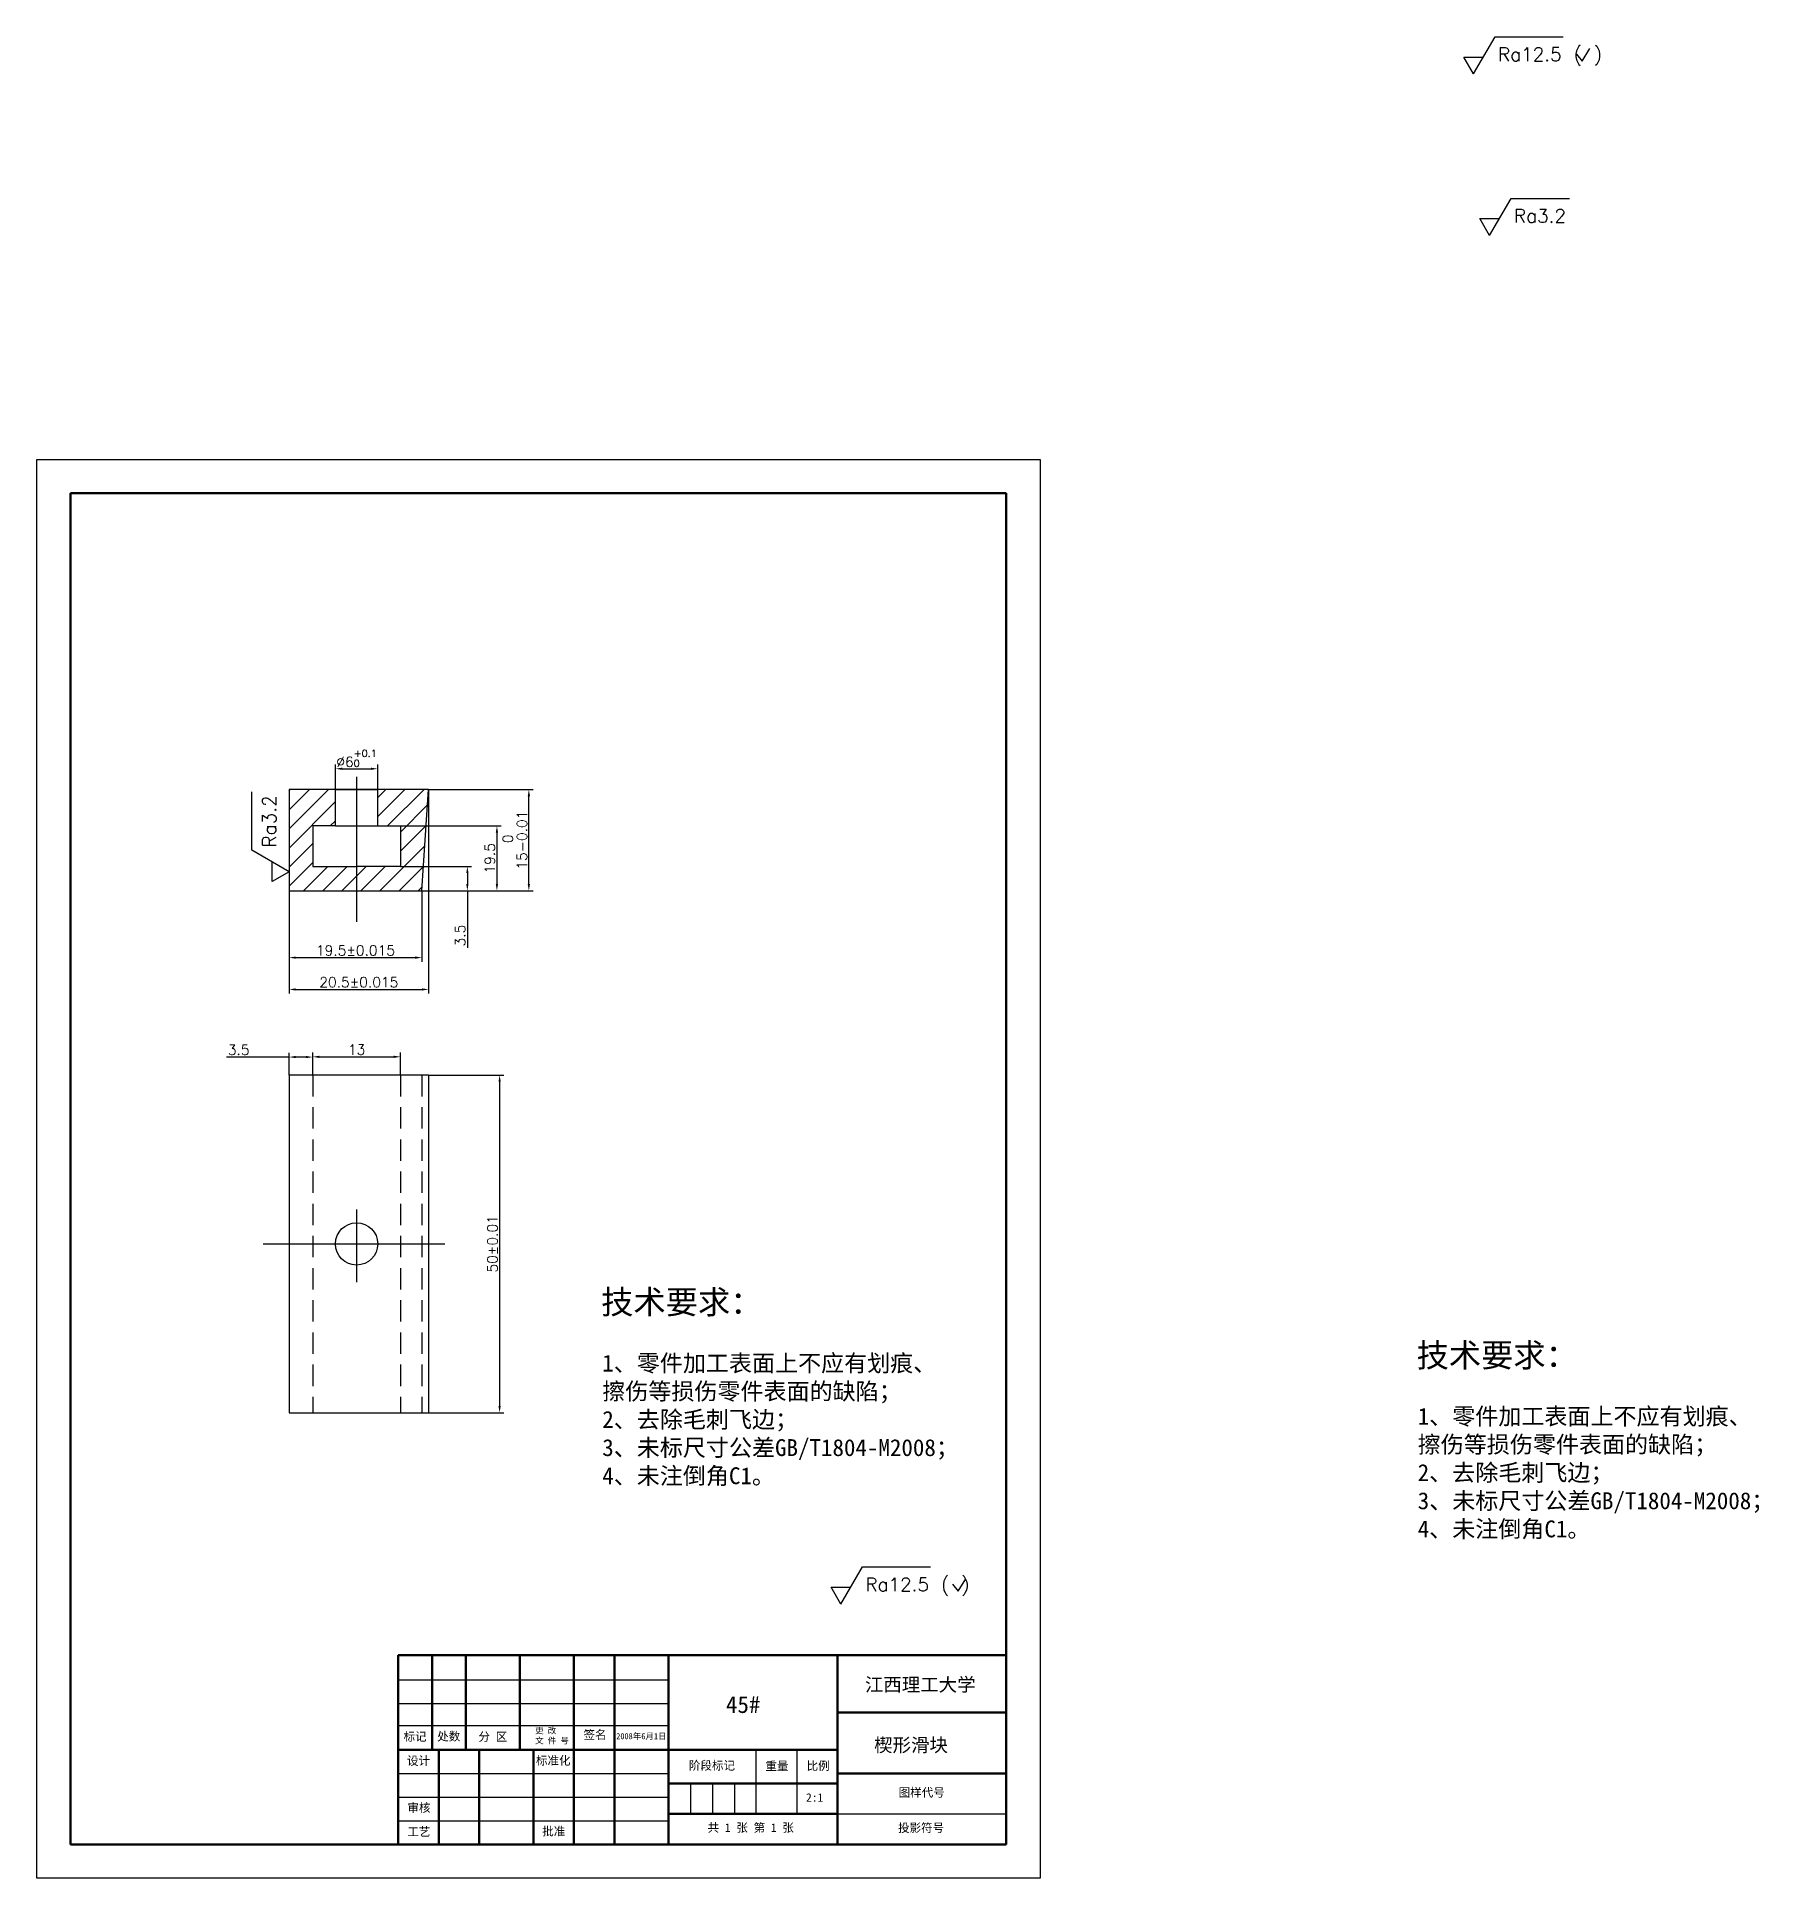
# Model space of a CAD drawing. Header units: millimetres. Extents: x -1505 to 6149, y -3153 to 848.
# Drawn here: x 5019 to 5529, y -3153 to -2608 of the extents above; entities that cross this region are included whole.
import ezdxf

# ---------------------------------------------------------------- set-up
doc = ezdxf.new("R2010")
doc.units = ezdxf.units.MM
doc.linetypes.add('DASHED2', pattern=[9.525, 6.35, -3.175])
doc.layers.add('csx', color=7, linetype='Continuous', lineweight=50)
doc.styles.add('2.5', font='simfang.ttf')
doc.styles.get("Standard").update_dxf_attribs({"font": 'txt', "bigfont": 'gbcbig.shx'})
doc.dimstyles.new('gdp ISO-25', dxfattribs={"dimtxt": 3, "dimasz": 2, "dimexe": 1.25, "dimexo": 0, "dimtad": 1, "dimlfac": 0.5, "dimdsep": 46, "dimtxsty": 'Standard', "dimcen": 2.5, "dimadec": 0, "dimazin": 0, "dimtfac": 1, "dimtmove": 0, "dimatfit": 3, "dimfxl": 1, "dimarcsym": 0})

msp = doc.modelspace()

# ---------------------------------------------------------------- texts
at = {"char_height": 4, "attachment_point": 1}
for s, insert, width in [('Ra12.5 ( )', (5451.984, -2611.269), 35.71604), ('Ra3.2', (5456.701, -2659.09), 9.34429), ('Ra12.5 ( )', (5264.713, -3064.281), 35.71604)]:
    msp.add_mtext(s, dxfattribs=dict(at, insert=insert, width=width))
at = {"insert": (5086.291, -2848.071), "char_height": 4, "width": 9.34429, "attachment_point": 1, "rotation": 90}
msp.add_mtext('Ra3.2', dxfattribs=at)
at = {"attachment_point": 1, "style": '2.5'}
for s, width, heights, insert, char_height in [('技术要求：', 93.82496, [0], (5186.504, -2979.152), 7), ('1、零件加工表面上不应有划痕、\\P擦伤等损伤零件表面的缺陷；\\P2、去除毛刺飞边；\\P3、未标尺寸公差GB/T1804-M2008；\\P4、未注倒角C1。', 163.22878, [156.459], (5186.828, -2998.232), 5), ('技术要求：', 93.82496, [0], (5427.903, -2994.887), 7), ('1、零件加工表面上不应有划痕、\\P擦伤等损伤零件表面的缺陷；\\P2、去除毛刺飞边；\\P3、未标尺寸公差GB/T1804-M2008；\\P4、未注倒角C1。', 163.22878, [156.459], (5428.228, -3013.967), 5), ('   江西理工大学', 50, [0], (5256.435, -3093.9), 4), ('     45#', 50, [0], (5206.435, -3099.301), 5), ('\\pi1.5643;标记', 10, [0], (5126.435, -3110.051), 2.5), ('\\pi1.5857;处数', 10, [0], (5136.391, -3109.994), 2.5), ('\\pi3.75;分 区', 16, [0], (5146.435, -3110.089), 2.5), (' 更 改        文 件 号', 16, [0], (5165.714, -3108.6), 1.8), ('\\pi2.8143;签名', 12, [0], (5178.454, -3109.517), 2.5), ('\\pi2.746;2008年6月1日', 20.65316, [9.376], (5188.215, -3110.276), 1.8), ('    楔形滑块', 50, [0], (5256.435, -3111.785), 4), ('\\pi2.5857;设计', 12, [0], (5126.435, -3117.209), 2.5), ('\\pi0.76429;标准化', 12, [0], (5166.435, -3117.143), 2.5), ('\\pi6.0429;阶段标记', 26, [0], (5206.435, -3118.609), 2.5), ('\\pi2.6857;重量', 12, [0], (5232.435, -3118.771), 2.5), ('\\pi2.9;比例', 12, [0], (5244.435, -3118.706), 2.5), ('\\pi1.564;2:1', 10, [0], (5245.59, -3128.077), 2.5), ('\\pi18.136;图样代号', 50, [0], (5256.435, -3126.607), 2.5), ('\\pi2.7214;审核', 12, [0], (5126.435, -3131.127), 2.5), ('\\pi2.6786;工艺', 12, [0], (5126.435, -3138.238), 2.5), ('\\pi2.5786;批准', 12, [0], (5166.472, -3138.084), 2.5), ('\\pi11.579;共 1 张 第 1 张', 50, [0], (5206.435, -3137.003), 2.5), ('\\pi17.95;投影符号', 50, [0], (5256.435, -3137.076), 2.5)]:
    msp.add_mtext_dynamic_manual_height_columns(s, width=width, gutter_width=12.5, heights=heights, dxfattribs=dict(at, insert=insert, char_height=char_height))

# ---------------------------------------------------------------- blocks, each defined once
blk = doc.blocks.new('*D229')
at = {"color": 0, "lineweight": -2}
for p, q in [((5094.1, -2830.9), (5094.1, -2891.34)), ((5135.43, -2830.9), (5135.43, -2891.34)), ((5096.1, -2890.09), (5133.43, -2890.09))]:
    blk.add_line(p, q, dxfattribs=at)
at = {"color": 0}
for points in [[(5096.1, -2889.76), (5096.1, -2890.43), (5094.1, -2890.09)], [(5133.43, -2889.76), (5133.43, -2890.43), (5135.43, -2890.09)]]:
    blk.add_solid(points, dxfattribs=at)
at = {"layer": 'Defpoints', "color": 0}
for p in [(5094.1, -2830.9), (5135.43, -2830.9), (5135.43, -2890.09)]:
    blk.add_point(p, dxfattribs=at)
at = {"color": 0, "insert": (5114.76, -2887.97), "char_height": 3, "attachment_point": 5}
blk.add_mtext('20.5%%p0.015', dxfattribs=at)
blk = doc.blocks.new('*D230')
at = {"color": 0, "lineweight": -2}
for p, q in [((5094.1, -2860.9), (5094.1, -2881.92)), ((5133.43, -2860.9), (5133.43, -2881.92)), ((5096.1, -2880.67), (5131.43, -2880.67))]:
    blk.add_line(p, q, dxfattribs=at)
at = {"color": 0}
for points in [[(5096.1, -2880.34), (5096.1, -2881.01), (5094.1, -2880.67)], [(5131.43, -2880.34), (5131.43, -2881.01), (5133.43, -2880.67)]]:
    blk.add_solid(points, dxfattribs=at)
at = {"layer": 'Defpoints', "color": 0}
for p in [(5094.1, -2860.9), (5133.43, -2860.9), (5133.43, -2880.67)]:
    blk.add_point(p, dxfattribs=at)
at = {"color": 0, "insert": (5113.76, -2878.55), "char_height": 3, "attachment_point": 5}
blk.add_mtext('19.5%%p0.015', dxfattribs=at)
blk = doc.blocks.new('*D231')
at = {"color": 0, "lineweight": -2}
for p, q in [((5135.43, -2830.9), (5166.35, -2830.9)), ((5165.1, -2858.9), (5165.1, -2832.9)), ((5133.43, -2860.9), (5166.35, -2860.9))]:
    blk.add_line(p, q, dxfattribs=at)
at = {"color": 0}
for points in [[(5164.77, -2832.9), (5165.44, -2832.9), (5165.1, -2830.9)], [(5164.77, -2858.9), (5165.44, -2858.9), (5165.1, -2860.9)]]:
    blk.add_solid(points, dxfattribs=at)
at = {"layer": 'Defpoints', "color": 0}
for p in [(5135.43, -2830.9), (5165.1, -2830.9), (5133.43, -2860.9)]:
    blk.add_point(p, dxfattribs=at)
at = {"color": 0, "insert": (5160.98, -2845.9), "char_height": 3, "attachment_point": 5, "rotation": 90}
blk.add_mtext('15\\S 0^ -0.01;', dxfattribs=at)
blk = doc.blocks.new('*D232')
at = {"color": 0, "lineweight": -2}
for p, q in [((5127.1, -2853.67), (5148.14, -2853.67)), ((5146.89, -2855.67), (5146.89, -2858.9)), ((5133.43, -2860.9), (5148.14, -2860.9)), ((5146.89, -2860.9), (5146.89, -2877.77))]:
    blk.add_line(p, q, dxfattribs=at)
at = {"color": 0}
for points in [[(5146.56, -2855.67), (5147.23, -2855.67), (5146.89, -2853.67)], [(5146.56, -2858.9), (5147.23, -2858.9), (5146.89, -2860.9)]]:
    blk.add_solid(points, dxfattribs=at)
at = {"layer": 'Defpoints', "color": 0}
for p in [(5127.1, -2853.67), (5133.43, -2860.9), (5146.89, -2860.9)]:
    blk.add_point(p, dxfattribs=at)
at = {"color": 0, "insert": (5144.77, -2874.15), "char_height": 3, "attachment_point": 5, "rotation": 90}
blk.add_mtext('3.5', dxfattribs=at)
blk = doc.blocks.new('*D233')
at = {"color": 0, "lineweight": -2}
for p, q in [((5127.1, -2841.68), (5156.9, -2841.68)), ((5155.65, -2843.68), (5155.65, -2858.9)), ((5133.43, -2860.9), (5156.9, -2860.9))]:
    blk.add_line(p, q, dxfattribs=at)
at = {"color": 0}
for points in [[(5155.31, -2843.68), (5155.98, -2843.68), (5155.65, -2841.68)], [(5155.31, -2858.9), (5155.98, -2858.9), (5155.65, -2860.9)]]:
    blk.add_solid(points, dxfattribs=at)
at = {"layer": 'Defpoints', "color": 0}
for p in [(5127.1, -2841.68), (5133.43, -2860.9), (5155.65, -2860.9)]:
    blk.add_point(p, dxfattribs=at)
at = {"color": 0, "insert": (5153.52, -2851.29), "char_height": 3, "attachment_point": 5, "rotation": 90}
blk.add_mtext('19.5', dxfattribs=at)
blk = doc.blocks.new('*D234')
at = {"color": 0, "lineweight": -2}
for p, q in [((5101.1, -2915.43), (5101.1, -2908.8)), ((5103.1, -2910.05), (5125.1, -2910.05)), ((5127.1, -2915.43), (5127.1, -2908.8))]:
    blk.add_line(p, q, dxfattribs=at)
at = {"color": 0}
for points in [[(5103.1, -2909.71), (5103.1, -2910.38), (5101.1, -2910.05)], [(5125.1, -2909.71), (5125.1, -2910.38), (5127.1, -2910.05)]]:
    blk.add_solid(points, dxfattribs=at)
at = {"layer": 'Defpoints', "color": 0}
for p in [(5127.1, -2910.05), (5101.1, -2915.43), (5127.1, -2915.43)]:
    blk.add_point(p, dxfattribs=at)
at = {"color": 0, "insert": (5114.1, -2907.92), "char_height": 3, "attachment_point": 5}
blk.add_mtext('13', dxfattribs=at)
blk = doc.blocks.new('*D235')
at = {"color": 0, "lineweight": -2}
for p, q in [((5094.1, -2910.12), (5075.56, -2910.12)), ((5094.1, -2915.43), (5094.1, -2908.87)), ((5099.1, -2910.12), (5096.1, -2910.12)), ((5101.1, -2915.43), (5101.1, -2908.87))]:
    blk.add_line(p, q, dxfattribs=at)
at = {"color": 0}
for points in [[(5096.1, -2909.78), (5096.1, -2910.45), (5094.1, -2910.12)], [(5099.1, -2909.78), (5099.1, -2910.45), (5101.1, -2910.12)]]:
    blk.add_solid(points, dxfattribs=at)
at = {"layer": 'Defpoints', "color": 0}
for p in [(5101.1, -2910.12), (5094.1, -2915.43), (5101.1, -2915.43)]:
    blk.add_point(p, dxfattribs=at)
at = {"color": 0, "insert": (5079.18, -2907.99), "char_height": 3, "attachment_point": 5}
blk.add_mtext('3.5', dxfattribs=at)
blk = doc.blocks.new('*D236')
at = {"color": 0, "lineweight": -2}
for p, q in [((5135.43, -2915.43), (5157.69, -2915.43)), ((5156.44, -2917.43), (5156.44, -3013.43)), ((5135.43, -3015.43), (5157.69, -3015.43))]:
    blk.add_line(p, q, dxfattribs=at)
at = {"color": 0}
for points in [[(5156.1, -2917.43), (5156.77, -2917.43), (5156.44, -2915.43)], [(5156.1, -3013.43), (5156.77, -3013.43), (5156.44, -3015.43)]]:
    blk.add_solid(points, dxfattribs=at)
at = {"layer": 'Defpoints', "color": 0}
for p in [(5135.43, -2915.43), (5135.43, -3015.43), (5156.44, -3015.43)]:
    blk.add_point(p, dxfattribs=at)
at = {"color": 0, "insert": (5154.31, -2965.43), "char_height": 3, "attachment_point": 5, "rotation": 90}
blk.add_mtext('50%%p0.01', dxfattribs=at)
blk = doc.blocks.new('*D244')
at = {"color": 0, "lineweight": -2}
for p, q in [((5107.84, -2830.9), (5107.84, -2823.52)), ((5120.35, -2830.9), (5120.35, -2823.52)), ((5109.84, -2824.77), (5118.35, -2824.77))]:
    blk.add_line(p, q, dxfattribs=at)
at = {"color": 0}
for points in [[(5109.84, -2824.44), (5109.84, -2825.1), (5107.84, -2824.77)], [(5118.35, -2824.44), (5118.35, -2825.1), (5120.35, -2824.77)]]:
    blk.add_solid(points, dxfattribs=at)
at = {"layer": 'Defpoints', "color": 0}
for p in [(5120.35, -2824.77), (5107.84, -2830.9), (5120.35, -2830.9)]:
    blk.add_point(p, dxfattribs=at)
at = {"color": 0, "insert": (5114.1, -2821.69), "char_height": 3, "attachment_point": 5}
blk.add_mtext('%%C6{\\H0.7x;\\S+0.1^ 0;}', dxfattribs=at)

# ---------------------------------------------------------------- dimensions: what is measured, and where the dimension line sits
for base, p1, p2, text, picture, middle in [((5120.351, -2824.769), (5107.844, -2830.897), (5120.351, -2830.897), '%%C6{\\H0.7x;\\S+0.1^ 0;}', '*D244', (5114.098, -2821.694)), ((5135.431, -2890.095), (5094.098, -2830.897), (5135.431, -2830.897), '20.5%%p0.015', '*D229', (5114.764, -2887.97)), ((5133.431, -2880.674), (5094.098, -2860.897), (5133.431, -2860.897), '19.5%%p0.015', '*D230', (5113.764, -2878.549))]:
    dim = msp.add_linear_dim(base=base, p1=p1, p2=p2, text=text, dimstyle='gdp ISO-25')
    dim.commit()
    dim.dimension.update_dxf_attribs({"geometry": picture, "text_midpoint": middle})
dim = msp.add_linear_dim(base=(5165.102, -2830.897), p1=(5133.431, -2860.897), p2=(5135.431, -2830.897), angle=90, dimstyle='gdp ISO-25', override={"dimgap": 0.625, "dimtol": 1, "dimlim": 0, "dimtm": 0.01})
dim.commit()
dim.dimension.update_dxf_attribs({"geometry": '*D231', "text_midpoint": (5165.102, -2845.897), "dimtype": 160})
for base, p1, text, picture, middle in [((5155.646, -2860.897), (5127.098, -2841.677), '19.5', '*D233', (5155.646, -2851.287)), ((5146.892, -2860.897), (5127.098, -2853.673), '3.5', '*D232', (5146.892, -2874.147))]:
    dim = msp.add_linear_dim(base=base, p1=p1, p2=(5133.431, -2860.897), angle=90, text=text, dimstyle='gdp ISO-25')
    dim.commit()
    dim.dimension.update_dxf_attribs({"geometry": picture, "text_midpoint": middle, "dimtype": 160})
dim = msp.add_linear_dim(base=(5101.098, -2910.115), p1=(5094.098, -2915.427), p2=(5101.098, -2915.427), dimstyle='gdp ISO-25')
dim.commit()
dim.dimension.update_dxf_attribs({"geometry": '*D235', "text_midpoint": (5079.181, -2910.115), "dimtype": 160})
dim = msp.add_linear_dim(base=(5127.098, -2910.048), p1=(5101.098, -2915.427), p2=(5127.098, -2915.427), dimstyle='gdp ISO-25')
dim.commit()
dim.dimension.update_dxf_attribs({"geometry": '*D234', "text_midpoint": (5114.098, -2907.923)})
dim = msp.add_linear_dim(base=(5156.436, -3015.427), p1=(5135.431, -2915.427), p2=(5135.431, -3015.427), angle=90, text='50%%p0.01', dimstyle='gdp ISO-25')
dim.commit()
dim.dimension.update_dxf_attribs({"geometry": '*D236', "text_midpoint": (5154.311, -2965.427)})

# ---------------------------------------------------------------- hatches: boundary and pattern name
h = msp.add_hatch()
h.set_pattern_fill('_USER', color=256, scale=4, angle=45, style=0, pattern_type=0)
h.set_pattern_definition([(45, (2584.9268, -4146.8326), (-2.828427, 2.828427), [])])
h.paths.add_polyline_path([(5094.098, -2860.897), (5114.098, -2860.897), (5114.098, -2853.673), (5101.098, -2853.673), (5101.098, -2841.677), (5107.844, -2841.677), (5107.844, -2830.897), (5094.098, -2830.897)])
h.paths.add_polyline_path([(5127.098, -2841.677), (5127.098, -2853.673), (5114.098, -2853.673), (5114.098, -2860.897), (5133.431, -2860.897), (5135.431, -2830.897), (5120.351, -2830.897), (5120.351, -2841.677)])

# ---------------------------------------------------------------- linework, layer by layer
for p, q in [((5444.77, -2619.076), (5451.15, -2608.076)), ((5451.15, -2608.076), (5471.282, -2608.076)), ((5444.77, -2619.076), (5441.869, -2614.076)), ((5441.869, -2614.076), (5447.67, -2614.076)), ((5475.227, -2613.196), (5476.893, -2615.244)), ((5476.893, -2615.244), (5479.157, -2611.575)), ((5449.487, -2666.896), (5455.866, -2655.896)), ((5455.866, -2655.896), (5473.163, -2655.896)), ((5449.487, -2666.896), (5446.585, -2661.896)), ((5446.585, -2661.896), (5452.387, -2661.896)), ((5019.435, -3153.211), (5019.435, -2733.211)), ((5019.435, -2733.211), (5316.435, -2733.211)), ((5316.435, -2733.211), (5316.435, -3153.211)), ((5114.098, -2827.129), (5114.098, -2870.035)), ((5083.098, -2848.905), (5083.098, -2831.608)), ((5094.098, -2855.285), (5083.098, -2848.905)), ((5089.098, -2858.186), (5089.098, -2852.385)), ((5094.098, -2855.285), (5089.098, -2858.186)), ((5114.098, -2955.21), (5114.098, -2976.777)), ((5086.472, -2965.427), (5140.215, -2965.427)), ((5257.499, -3072.087), (5263.879, -3061.087)), ((5263.879, -3061.087), (5284.011, -3061.087)), ((5257.499, -3072.087), (5254.598, -3067.087)), ((5254.598, -3067.087), (5260.399, -3067.087)), ((5290.487, -3066.208), (5292.154, -3068.256)), ((5292.154, -3068.256), (5294.418, -3064.587)), ((5306.435, -3087.211), (5306.435, -3143.211)), ((5126.435, -3094.472), (5206.435, -3094.472)), ((5126.435, -3101.493), (5206.435, -3101.493)), ((5126.435, -3108.046), (5206.435, -3108.046)), ((5232.435, -3134.211), (5232.435, -3115.211)), ((5244.435, -3115.211), (5244.435, -3134.211)), ((5126.435, -3122.211), (5206.435, -3122.211)), ((5212.935, -3125.211), (5212.935, -3134.211)), ((5219.435, -3125.211), (5219.435, -3134.211)), ((5225.935, -3125.211), (5225.935, -3134.211)), ((5126.435, -3129.211), (5206.435, -3129.211)), ((5256.435, -3134.211), (5306.435, -3134.211)), ((5126.435, -3136.211), (5206.435, -3136.211)), ((5316.435, -3153.211), (5019.435, -3153.211))]:
    msp.add_line(p, q)
at = {"lineweight": 30}
for p, q in [((5135.431, -2830.897), (5094.098, -2830.897)), ((5094.098, -2830.897), (5094.098, -2860.897)), ((5107.844, -2841.677), (5107.844, -2830.897)), ((5107.844, -2830.897), (5120.351, -2830.897)), ((5120.351, -2841.677), (5120.351, -2830.897)), ((5133.431, -2860.897), (5135.431, -2830.897)), ((5107.844, -2841.677), (5101.098, -2841.677)), ((5101.098, -2841.677), (5101.098, -2853.673)), ((5107.844, -2841.677), (5127.098, -2841.677)), ((5127.098, -2841.677), (5127.098, -2853.673)), ((5101.098, -2853.673), (5114.098, -2853.673)), ((5127.098, -2853.673), (5114.098, -2853.673)), ((5094.098, -2860.897), (5133.431, -2860.897)), ((5094.098, -2915.427), (5094.098, -3015.427)), ((5094.098, -2915.427), (5135.431, -2915.427)), ((5135.431, -2915.427), (5135.431, -3015.427)), ((5094.098, -3015.427), (5135.431, -3015.427))]:
    msp.add_line(p, q, dxfattribs=at)
at = {"linetype": 'DASHED2'}
for p, q in [((5101.098, -2915.427), (5101.098, -3015.427)), ((5127.098, -2915.427), (5127.098, -3015.427)), ((5133.431, -2915.427), (5133.431, -3015.427))]:
    msp.add_line(p, q, dxfattribs=at)
at = {"lineweight": 30}
msp.add_circle((5114.098, -2965.427), 6.253, dxfattribs=at)
at = {"layer": 'csx'}
for p, q in [((5029.435, -2743.211), (5306.435, -2743.211)), ((5029.435, -3143.211), (5029.435, -2743.211)), ((5306.435, -2743.211), (5306.435, -3143.211)), ((5126.435, -3087.211), (5306.435, -3087.211)), ((5126.435, -3143.211), (5126.435, -3087.211)), ((5136.435, -3087.211), (5136.435, -3115.211)), ((5146.435, -3087.211), (5146.435, -3115.211)), ((5162.435, -3087.211), (5162.435, -3115.211)), ((5178.435, -3087.211), (5178.435, -3115.211)), ((5190.435, -3087.211), (5190.435, -3115.211)), ((5206.435, -3087.211), (5206.435, -3143.211)), ((5256.435, -3087.211), (5256.435, -3143.211)), ((5306.435, -3104.211), (5256.435, -3104.211)), ((5126.435, -3115.211), (5256.435, -3115.211)), ((5138.435, -3115.211), (5138.435, -3143.211)), ((5150.435, -3115.211), (5150.435, -3143.211)), ((5166.435, -3115.211), (5166.435, -3143.211)), ((5178.435, -3115.211), (5178.435, -3143.211)), ((5190.435, -3115.211), (5190.435, -3143.211)), ((5306.435, -3122.211), (5256.435, -3122.211)), ((5256.435, -3125.211), (5206.435, -3125.211)), ((5256.435, -3134.211), (5206.435, -3134.211)), ((5306.435, -3143.211), (5029.435, -3143.211))]:
    msp.add_line(p, q, dxfattribs=at)

msp.set_redraw_order([(e.dxf.handle, doc.entitydb.next_handle()) for e in msp.query("TEXT MTEXT ATTDEF DIMENSION ARC_DIMENSION")])  # texts and dimensions are drawn at this point

doc.saveas('drawing.dxf')
